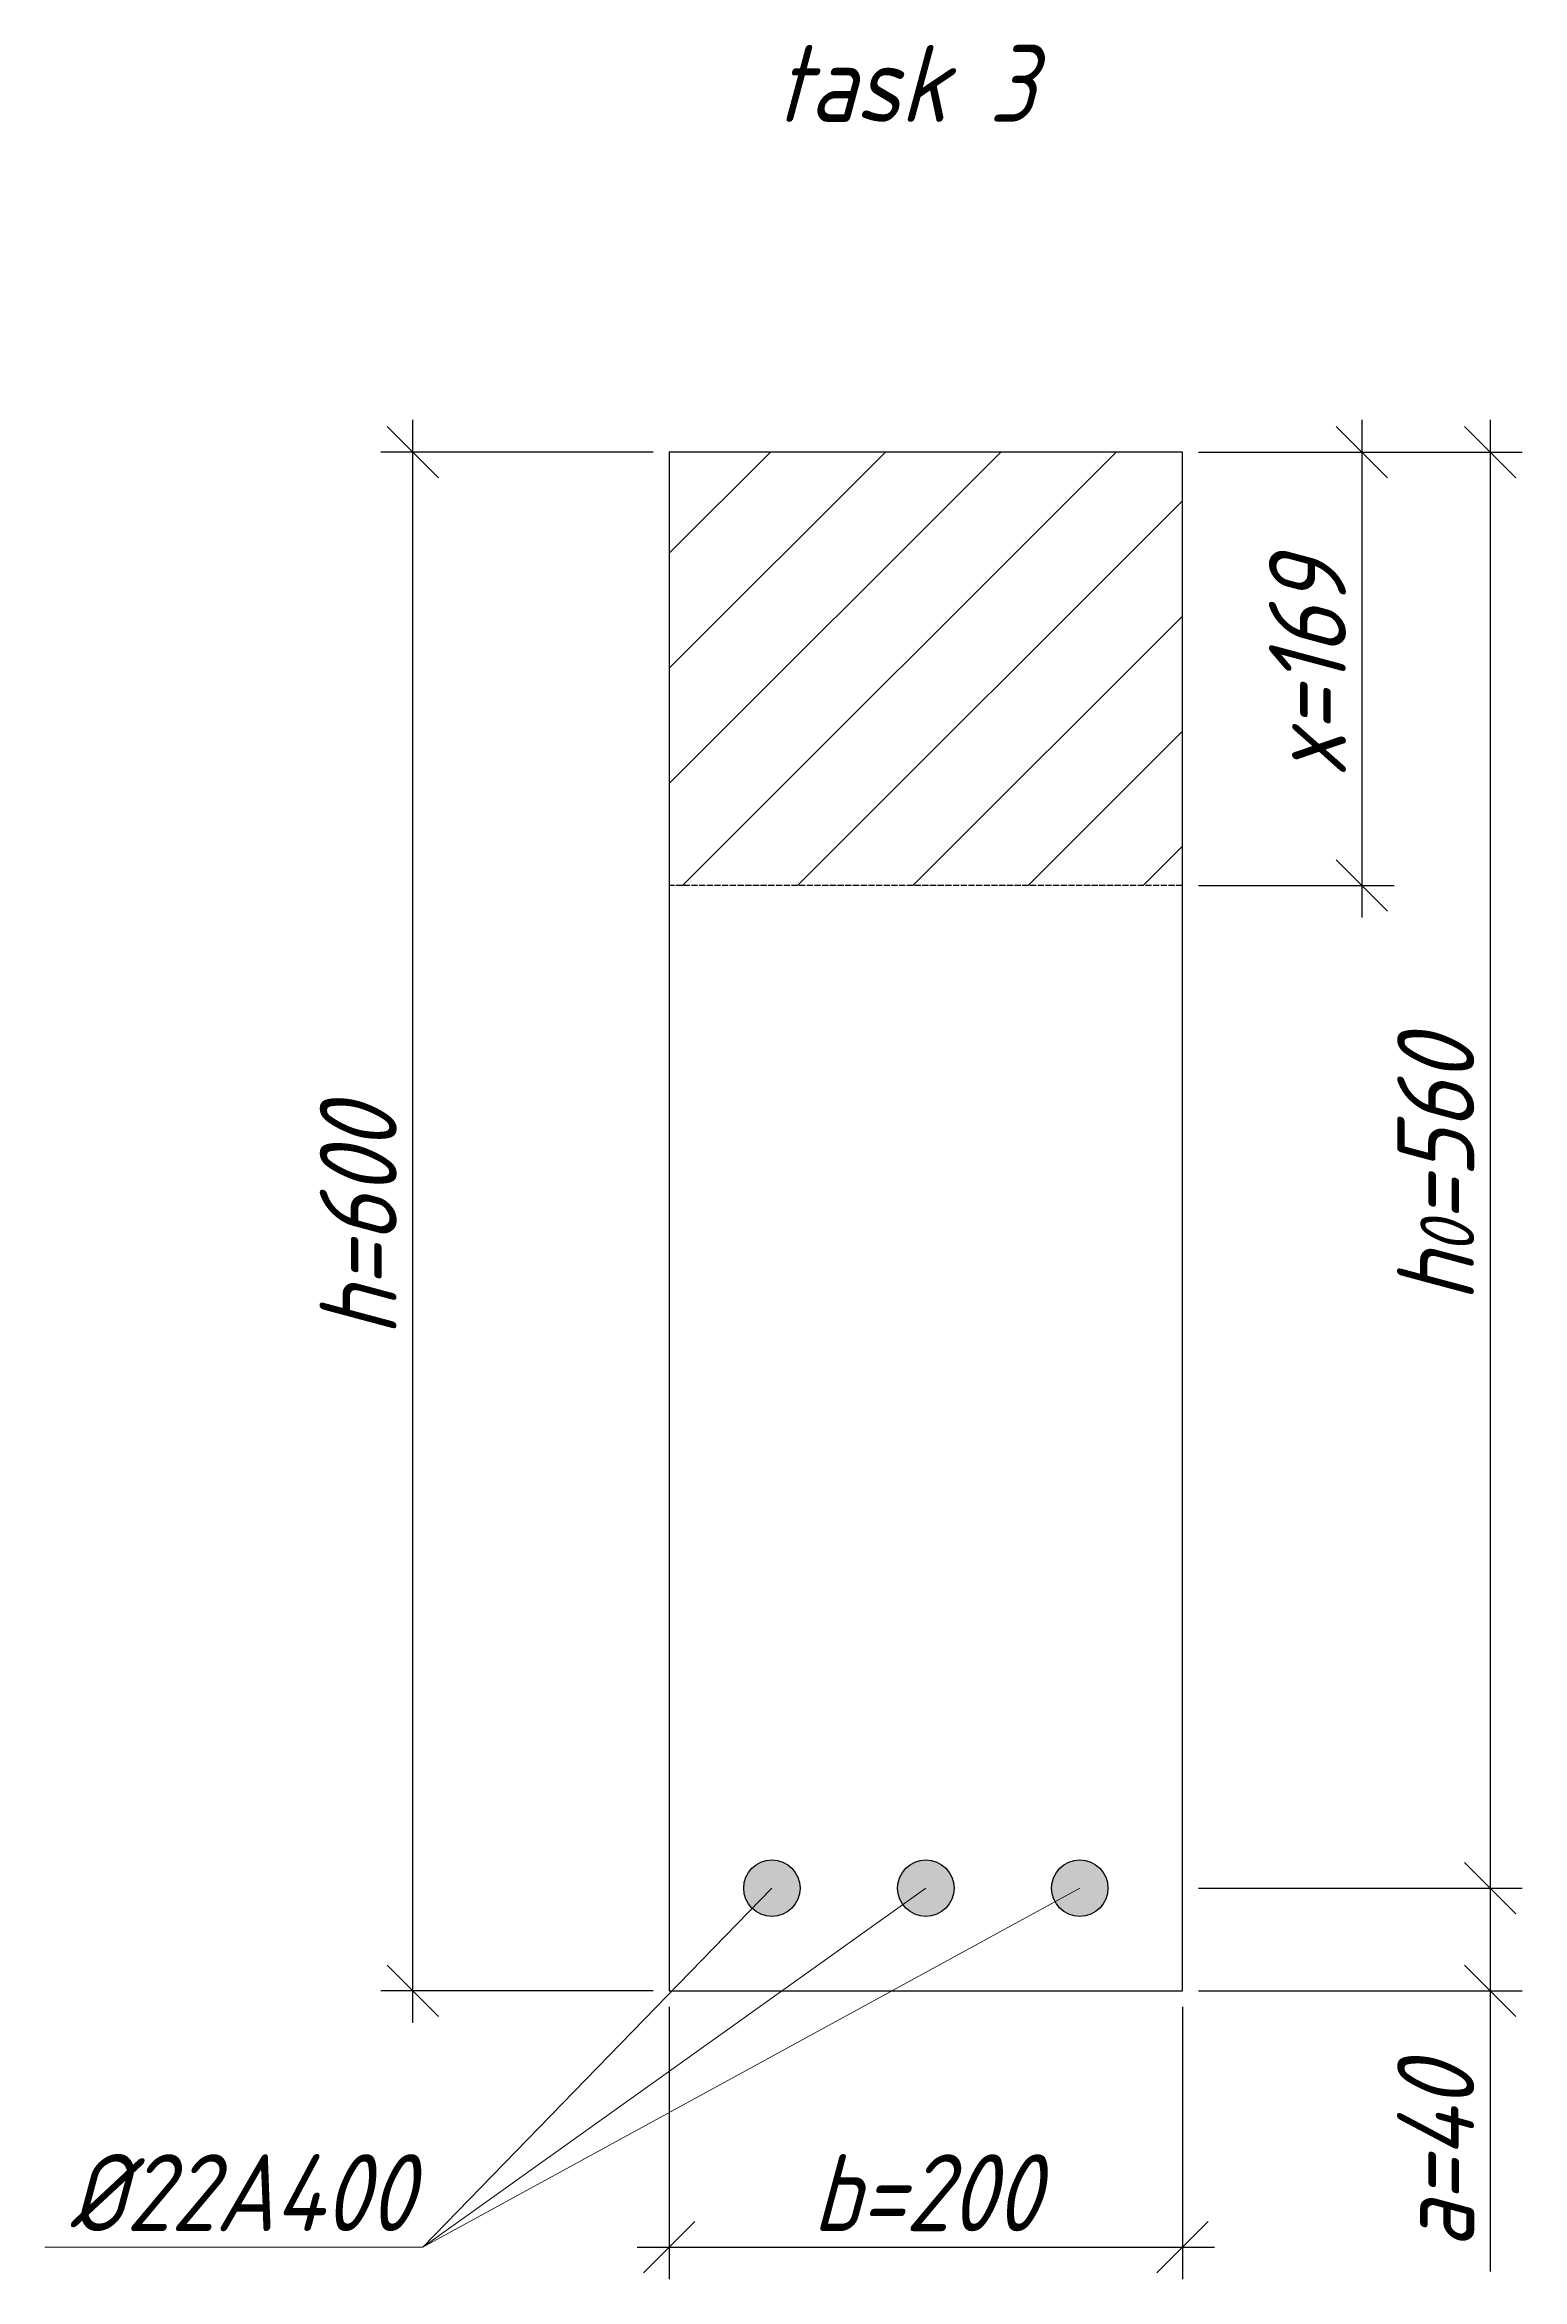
# Model space of a CAD drawing. Header units: millimetres. Extents: x -180 to 58926, y -10791 to 13515.
# Drawn here: x 954 to 1530, y 120 to 992 of the extents above; entities that cross this region are included whole.
import ezdxf

# ---------------------------------------------------------------- set-up
doc = ezdxf.new("R2010")
doc.units = ezdxf.units.MM
doc.linetypes.add('ACAD_ISO02W100', pattern=[15, 12, -3])
for name, color, linetype, lineweight in [('basic', 95, 'Continuous', 30), ('hatch', 117, 'ACAD_ISO02W100', 25), ('hatching', 225, 'Continuous', 20), ('size', 45, 'Continuous', 20), ('text', 13, 'Continuous', 20), ('thin', 153, 'Continuous', 18)]:
    doc.layers.add(name, color=color, linetype=linetype, lineweight=lineweight)
doc.styles.add('Structures', font='isocpeur.ttf', dxfattribs={"width": 0.85, "oblique": 15})
doc.dimstyles.new('Structures', dxfattribs={"dimtxt": 3, "dimasz": 2, "dimexe": 1.25, "dimexo": 0.625, "dimtad": 1, "dimtxsty": 'Structures', "dimblk": 'OBLIQUE', "dimcen": 2.5, "dimdle": 1.25, "dimadec": 0, "dimazin": 0, "dimtfac": 1, "dimtmove": 0, "dimatfit": 3, "dimfxl": 1, "dimarcsym": 0})

msp = doc.modelspace()

# ---------------------------------------------------------------- texts
at = {"layer": 'text', "char_height": 30, "width": 137.52879, "attachment_point": 5, "style": 'Structures'}
for s, insert in [('task 3', (1289.537, 976.611)), ('%%C22A400', (1030.593, 154.134))]:
    msp.add_mtext(s, dxfattribs=dict(at, insert=insert))

# ---------------------------------------------------------------- blocks, each defined once
blk = doc.blocks.new('_Oblique')
at = {"color": 0, "linetype": 'ByBlock', "lineweight": -2}
blk.add_line((-0.5, -0.5), (0.5, 0.5), dxfattribs=at)
blk = doc.blocks.new('*D29')
at = {"layer": 'Defpoints', "color": 0, "transparency": 16777216}
for p in [(1197.55, 232.87), (1397.55, 232.87), (1397.55, 132.87)]:
    blk.add_point(p, dxfattribs=at)
at = {"layer": 'size', "color": 0, "lineweight": -2, "transparency": 16777216}
for p, q in [((1197.55, 226.62), (1197.55, 120.37)), ((1397.55, 226.62), (1397.55, 120.37)), ((1185.05, 132.87), (1410.05, 132.87))]:
    blk.add_line(p, q, dxfattribs=at)
at = {"layer": 'size', "color": 0, "lineweight": -2, "transparency": 16777216, "xscale": 20, "yscale": 20, "zscale": 20, "rotation": 180}
blk.add_blockref('_Oblique', (1197.55, 132.87), dxfattribs=at)
at = {"layer": 'size', "color": 0, "lineweight": -2, "transparency": 16777216, "xscale": 20, "yscale": 20, "zscale": 20}
blk.add_blockref('_Oblique', (1397.55, 132.87), dxfattribs=at)
at = {"layer": 'size', "color": 0, "transparency": 16777216, "insert": (1297.55, 154.12), "char_height": 30, "attachment_point": 5, "style": 'Structures'}
blk.add_mtext('b=200', dxfattribs=at)
blk = doc.blocks.new('*D30')
at = {"layer": 'Defpoints', "color": 0, "transparency": 16777216}
for p in [(1097.55, 832.87), (1197.55, 832.87), (1197.55, 232.87)]:
    blk.add_point(p, dxfattribs=at)
at = {"layer": 'size', "color": 0, "lineweight": -2, "transparency": 16777216}
for p, q in [((1097.55, 220.37), (1097.55, 845.37)), ((1191.3, 832.87), (1085.05, 832.87)), ((1191.3, 232.87), (1085.05, 232.87))]:
    blk.add_line(p, q, dxfattribs=at)
at = {"layer": 'size', "color": 0, "lineweight": -2, "transparency": 16777216, "xscale": 20, "yscale": 20, "zscale": 20}
for p, rotation in [((1097.55, 832.87), 90), ((1097.55, 232.87), 270)]:
    blk.add_blockref('_Oblique', p, dxfattribs=dict(at, rotation=rotation))
at = {"layer": 'size', "color": 0, "transparency": 16777216, "insert": (1076.3, 532.87), "char_height": 30, "attachment_point": 5, "rotation": 90, "style": 'Structures'}
blk.add_mtext('h=600', dxfattribs=at)
blk = doc.blocks.new('*D31')
at = {"layer": 'Defpoints', "color": 0, "transparency": 16777216}
for p in [(1397.55, 832.87), (1397.55, 272.87), (1517.55, 272.87)]:
    blk.add_point(p, dxfattribs=at)
at = {"layer": 'size', "color": 0, "lineweight": -2, "transparency": 16777216}
for p, q in [((1517.55, 845.37), (1517.55, 260.37)), ((1403.8, 832.87), (1530.05, 832.87)), ((1403.8, 272.87), (1530.05, 272.87))]:
    blk.add_line(p, q, dxfattribs=at)
at = {"layer": 'size', "color": 0, "lineweight": -2, "transparency": 16777216, "xscale": 20, "yscale": 20, "zscale": 20}
for p, rotation in [((1517.55, 832.87), 90), ((1517.55, 272.87), 270)]:
    blk.add_blockref('_Oblique', p, dxfattribs=dict(at, rotation=rotation))
at = {"layer": 'size', "color": 0, "transparency": 16777216, "insert": (1496.3, 552.87), "char_height": 30, "attachment_point": 5, "rotation": 90, "style": 'Structures'}
blk.add_mtext('h{\\H0.7x;\\S^ 0;}=560', dxfattribs=at)
blk = doc.blocks.new('*D32')
at = {"layer": 'Defpoints', "color": 0, "transparency": 16777216}
for p in [(1397.55, 272.87), (1397.55, 232.87), (1517.55, 232.87)]:
    blk.add_point(p, dxfattribs=at)
at = {"layer": 'size', "color": 0, "lineweight": -2, "transparency": 16777216}
for p, q in [((1517.55, 285.37), (1517.55, 232.87)), ((1403.8, 272.87), (1530.05, 272.87)), ((1403.8, 232.87), (1530.05, 232.87)), ((1517.55, 232.87), (1517.55, 123.48))]:
    blk.add_line(p, q, dxfattribs=at)
at = {"layer": 'size', "color": 0, "lineweight": -2, "transparency": 16777216, "xscale": 20, "yscale": 20, "zscale": 20}
for p, rotation in [((1517.55, 272.87), 90), ((1517.55, 232.87), 270)]:
    blk.add_blockref('_Oblique', p, dxfattribs=dict(at, rotation=rotation))
at = {"layer": 'size', "color": 0, "transparency": 16777216, "insert": (1496.3, 168.18), "char_height": 30, "attachment_point": 5, "rotation": 90, "style": 'Structures'}
blk.add_mtext('a=40', dxfattribs=at)
blk = doc.blocks.new('*D42')
at = {"layer": 'Defpoints', "color": 0, "transparency": 16777216}
for p in [(1397.55, 832.87), (1397.55, 663.87), (1467.55, 663.87)]:
    blk.add_point(p, dxfattribs=at)
at = {"layer": 'size', "color": 0, "lineweight": -2, "transparency": 16777216}
for p, q in [((1467.55, 845.37), (1467.55, 651.37)), ((1403.8, 832.87), (1480.05, 832.87)), ((1403.8, 663.87), (1480.05, 663.87))]:
    blk.add_line(p, q, dxfattribs=at)
at = {"layer": 'size', "color": 0, "lineweight": -2, "transparency": 16777216, "xscale": 20, "yscale": 20, "zscale": 20}
for p, rotation in [((1467.55, 832.87), 90), ((1467.55, 663.87), 270)]:
    blk.add_blockref('_Oblique', p, dxfattribs=dict(at, rotation=rotation))
at = {"layer": 'size', "color": 0, "transparency": 16777216, "insert": (1446.3, 748.37), "char_height": 30, "attachment_point": 5, "rotation": 90, "style": 'Structures'}
blk.add_mtext('x=169', dxfattribs=at)

# ---------------------------------------------------------------- dimensions: what is measured, and where the dimension line sits
at = {"layer": 'size'}
for base, p1, p2, text, picture, middle in [((1097.554, 832.871), (1197.554, 232.871), (1197.554, 832.871), 'h=<>', '*D30', (1076.304, 532.871)), ((1517.554, 272.871), (1397.554, 832.871), (1397.554, 272.871), 'h{\\H0.7x;\\S^ 0;}=<>', '*D31', (1496.304, 552.871)), ((1467.554, 663.871), (1397.554, 832.871), (1397.554, 663.871), 'x=<>', '*D42', (1446.304, 748.371)), ((1517.554, 232.871), (1397.554, 272.871), (1397.554, 232.871), 'a=<>', '*D32', (1496.304, 168.177))]:
    dim = msp.add_linear_dim(base=base, p1=p1, p2=p2, angle=90, text=text, dimstyle='Structures', dxfattribs=at)
    dim.commit()
    dim.dimension.update_dxf_attribs({"geometry": picture, "text_midpoint": middle})
dim = msp.add_linear_dim(base=(1397.554, 132.871), p1=(1197.554, 232.871), p2=(1397.554, 232.871), text='b=<>', dimstyle='Structures', dxfattribs=at)
dim.commit()
dim.dimension.update_dxf_attribs({"geometry": '*D29', "text_midpoint": (1297.554, 154.121)})

# ---------------------------------------------------------------- hatches: boundary and pattern name
at = {"layer": 'basic'}
h = msp.add_hatch(color=256, dxfattribs=at)
h.dxf.hatch_style = 1
h.paths.add_polyline_path([(1226.554, 272.871, 1), (1248.554, 272.871, 1)])
h.paths.add_polyline_path([(1308.554, 272.871, 1), (1286.554, 272.871, 1)])
h.paths.add_polyline_path([(1368.554, 272.871, 1), (1346.554, 272.871, 1)])
at = {"layer": 'hatching'}
h = msp.add_hatch(dxfattribs=at)
h.set_pattern_fill('ANSI31', color=256, scale=10)
h.paths.add_polyline_path([(1397.554, 832.871), (1197.554, 832.871), (1197.554, 663.871), (1397.554, 663.871)])

# ---------------------------------------------------------------- linework, layer by layer
at = {"layer": 'basic'}
for p, q in [((1397.554, 832.871), (1197.554, 832.871)), ((1197.554, 832.871), (1197.554, 232.871)), ((1397.554, 232.871), (1397.554, 832.871)), ((1197.554, 232.871), (1397.554, 232.871))]:
    msp.add_line(p, q, dxfattribs=at)
for centre in [(1237.554, 272.871), (1297.554, 272.871), (1357.554, 272.871)]:
    msp.add_circle(centre, 11, dxfattribs=at)
at = {"layer": 'hatch', "ltscale": 0.2}
msp.add_line((1397.554, 663.871), (1197.554, 663.871), dxfattribs=at)
at = {"layer": 'thin'}
for p, q in [((1237.554, 272.871), (1101.525, 132.871)), ((1101.525, 132.871), (1297.554, 272.871)), ((1101.525, 132.871), (1357.554, 272.871)), ((1101.525, 132.871), (954.09, 132.871))]:
    msp.add_line(p, q, dxfattribs=at)

msp.set_redraw_order([(e.dxf.handle, doc.entitydb.next_handle()) for e in msp.query("TEXT MTEXT ATTDEF DIMENSION ARC_DIMENSION")])  # texts and dimensions are drawn at this point

doc.saveas('drawing.dxf')
